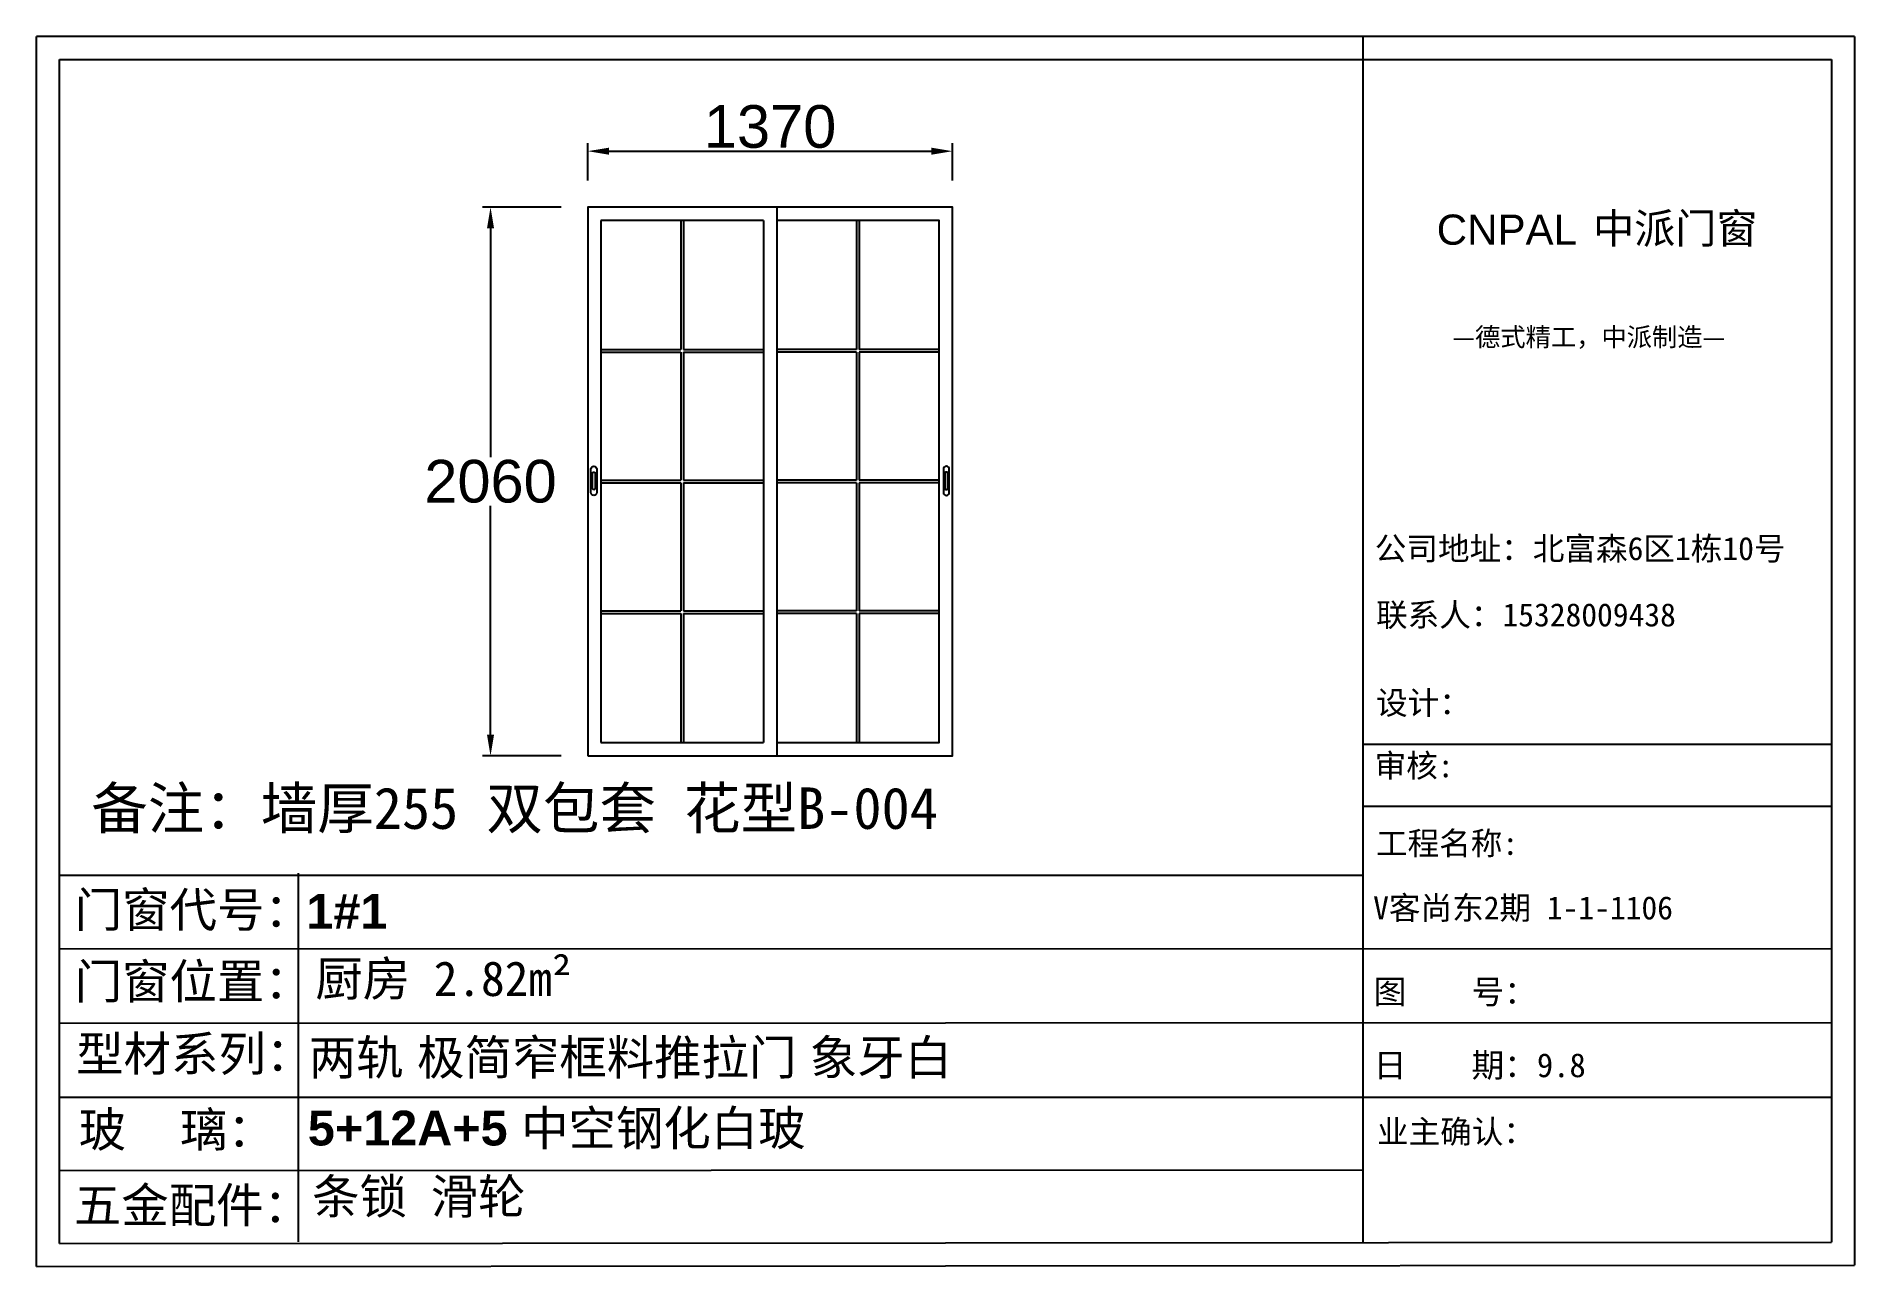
# Model space of a CAD drawing. Header units: inches. Extents: x -138455 to 599497, y -747149 to 13167.
# Drawn here: x 148040 to 154868, y -19411 to -14792 of the extents above; entities that cross this region are included whole.
import ezdxf

# ---------------------------------------------------------------- set-up
doc = ezdxf.new("R2010")
doc.units = ezdxf.units.IN
doc.header["$MEASUREMENT"] = 0
doc.header["$PDMODE"] = 35
doc.header["$PDSIZE"] = -3
doc.layers.add('0 @ 1', color=7, linetype='Continuous')
doc.styles.add('Annotative', font='arialbd.ttf')
doc.styles.add('MtXpl_', font='')
doc.styles.get("Standard").update_dxf_attribs({"font": 'arial.ttf'})
doc.styles.get('MtXpl_').set_extended_font_data('SimSun')
doc.dimstyles.get("Standard").update_dxf_attribs({"dimtxt": 80, "dimasz": 70, "dimexe": 40, "dimexo": 80, "dimgap": 0, "dimtad": 1, "dimtih": 1, "dimtoh": 1, "dimdec": 0, "dimzin": 0, "dimdsep": 46, "dimtxsty": 'Standard', "dimcen": 0.09, "dimadec": 0, "dimazin": 0, "dimtfac": 1, "dimtdec": 0, "dimtofl": 0, "dimtmove": 0, "dimatfit": 3, "dimfxl": 0, "dimtolj": 1, "dimtzin": 0, "dimarcsym": 0})

msp = doc.modelspace()

# ---------------------------------------------------------------- texts
msp.add_text('CNPAL', height=113.14).set_placement((153298.9, -15574.2))
at = {"style": 'MtXpl_'}
for s, height, p in [('中派门窗', 113.14, (153886.3, -15569.5)), ('—德式精工，中派制造—', 69.624, (153358.1, -15955.6)), ('公司地址：北富森6区1栋10号', 87.03, (153066.3, -16758.4)), ('联系人：15328009438', 87.03, (153071.1, -17007.2)), ('设计：', 87.03, (153071.2, -17337.5)), ('审核:', 87.03, (153065.6, -17573.4)), ('工程名称:', 87.03, (153070.8, -17864.9)), ('V客尚东2期 1-1-1106', 87.03, (153060.2, -18107.3)), ('图    号：', 89.93, (153062.2, -18424)), ('日    期：9.8', 89.93, (153062.5, -18699.5)), ('业主确认：', 87.03, (153074.6, -18947.6))]:
    msp.add_text(s, height=height, dxfattribs=at).set_placement(p)
at = {"layer": '0 @ 1', "style": 'Annotative'}
for s, height, p in [('门窗代号：', 130.54, (148184, -18136)), ('1#1', 130.54, (149054, -18142.3)), ('门窗位置：', 130.54, (148184, -18405)), ('型材系列：', 130.54, (148189.5, -18676.6)), ('两轨 极简窄框料推拉门 象牙白', 130.545, (149062.8, -18690.6)), ('玻    璃：', 130.54, (148198.7, -18961.5)), ('5+12A+5 中空钢化白玻 ', 130.545, (149059.4, -18955.9)), ('五金配件：', 130.54, (148180.8, -19245.3))]:
    msp.add_text(s, height=height, dxfattribs=at).set_placement(p)
at = {"layer": '0 @ 1', "attachment_point": 1, "style": 'Annotative'}
for s, width, insert, char_height in [('{\\fSimSun|b1|i0|c134|p2;备注：墙厚255 双包套 花型B-004}', 4037.398, (148246.2, -17611.8), 155.534), ('{\\fSimSun|b1|i0|c134|p2;厨房 2.82m²}', 4396.385, (149087.5, -18264.3), 130.545), ('{\\fSimSun|b1|i0|c134|p2;条锁 滑轮 }', 7563.173, (149075.7, -19082), 130.545)]:
    msp.add_mtext_dynamic_manual_height_columns(s, width=width, gutter_width=903.5, heights=[0], dxfattribs=dict(at, insert=insert, char_height=char_height))

# ---------------------------------------------------------------- blocks, each defined once
blk = doc.blocks.new('*D1469')
at = {"color": 0, "lineweight": -2, "transparency": 16777216}
for p, q in [((150110.4, -15333.2), (150110.4, -15193.1)), ((150190.4, -15223.1), (151400.4, -15223.1)), ((151480.4, -15333.2), (151480.4, -15193.1))]:
    blk.add_line(p, q, dxfattribs=at)
at = {"color": 0, "transparency": 16777216}
for points in [[(150190.4, -15209.8), (150190.4, -15236.4), (150110.4, -15223.1)], [(151400.4, -15209.8), (151400.4, -15236.4), (151480.4, -15223.1)]]:
    blk.add_solid(points, dxfattribs=at)
at = {"layer": 'Defpoints', "color": 0, "transparency": 16777216}
for p in [(151480.4, -15223.1), (150110.4, -15433.2), (151480.4, -15433.2)]:
    blk.add_point(p, dxfattribs=at)
at = {"color": 0, "transparency": 16777216, "insert": (150795.4, -15131.4), "char_height": 160, "attachment_point": 5}
blk.add_mtext('\\A1;1370', dxfattribs=at)
blk = doc.blocks.new('*D1470')
at = {"color": 0, "lineweight": -2, "transparency": 16777216}
for p, q in [((150010.4, -15433.2), (149715.6, -15433.2)), ((149745.6, -15513.2), (149745.6, -16371.5)), ((149745.6, -17413.2), (149745.6, -16554.9)), ((150010.4, -17493.2), (149715.6, -17493.2))]:
    blk.add_line(p, q, dxfattribs=at)
at = {"color": 0, "transparency": 16777216}
for points in [[(149732.3, -15513.2), (149758.9, -15513.2), (149745.6, -15433.2)], [(149732.3, -17413.2), (149758.9, -17413.2), (149745.6, -17493.2)]]:
    blk.add_solid(points, dxfattribs=at)
at = {"layer": 'Defpoints', "color": 0, "transparency": 16777216}
for p in [(150110.4, -15433.2), (149745.6, -17493.2), (150110.4, -17493.2)]:
    blk.add_point(p, dxfattribs=at)
at = {"color": 0, "transparency": 16777216, "insert": (149745.6, -16463.2), "char_height": 160, "attachment_point": 5}
blk.add_mtext('\\A1;2060', dxfattribs=at)
blk = doc.blocks.new('123z')
at = {"color": 0}
for points in [[(94078.4, 52755), (94078.4, 52755, 0.414214), (94088.4, 52765), (94088.4, 52845, 0.414214), (94078.4, 52855), (94078.4, 52855, 0.414214), (94068.4, 52845), (94068.4, 52765, 0.414214)], [(94078.4, 52775), (94078.4, 52775, 0.414214), (94083.4, 52780), (94083.4, 52830, 0.414214), (94078.4, 52835), (94078.4, 52835, 0.414214), (94073.4, 52830), (94073.4, 52780, 0.414214)]]:
    blk.add_lwpolyline(points, format="xyb", close=True, dxfattribs=at)

# ---------------------------------------------------------------- dimensions: what is measured, and where the dimension line sits
dim = msp.add_linear_dim(base=(151480.4, -15223.1), p1=(150110.4, -15433.2), p2=(151480.4, -15433.2), dimstyle='Standard', override={"dimtxt": 160, "dimasz": 80, "dimexe": 30, "dimexo": 100, "dimgap": 10})
dim.commit()
dim.dimension.update_dxf_attribs({"geometry": '*D1469', "text_midpoint": (150795.4, -15131.4)})
dim = msp.add_linear_dim(base=(149745.6, -17493.2), p1=(150110.4, -15433.2), p2=(150110.4, -17493.2), angle=90, dimstyle='Standard', override={"dimtxt": 160, "dimasz": 80, "dimexe": 30, "dimexo": 100, "dimgap": 10})
dim.commit()
dim.dimension.update_dxf_attribs({"geometry": '*D1470', "text_midpoint": (149745.6, -16463.2)})

# ---------------------------------------------------------------- linework, layer by layer
for p, q in [((154868.5, -14792.1), (148039.9, -14792.1)), ((148039.9, -19410.8), (148039.9, -14792.1)), ((153021, -14792.1), (153021, -19319.1)), ((154868.5, -14792.1), (154868.5, -19405.8)), ((148127, -14878.8), (154781.7, -14878.8)), ((148127, -19323.7), (148127, -14878.8)), ((154781.7, -14878.8), (154781.7, -19318.8)), ((150770.4, -15483.2), (150160.4, -15483.2)), ((150160.4, -15483.2), (150160.4, -17443.2)), ((150460.4, -15483.2), (150460.4, -15968.2)), ((150470.4, -15483.2), (150470.4, -15968.2)), ((150770.4, -15483.2), (150770.4, -17443.2)), ((150820.4, -15433.2), (150820.4, -17493.2)), ((151120.4, -15483.2), (151120.4, -15968.2)), ((151130.4, -15483.2), (151130.4, -15968.2)), ((150160.4, -15968.2), (150460.4, -15968.2)), ((150160.4, -15978.2), (150460.4, -15978.2)), ((150460.4, -15978.2), (150460.4, -16458.2)), ((150470.4, -15968.2), (150770.4, -15968.2)), ((150470.4, -15978.2), (150470.4, -16458.2)), ((150470.4, -15978.2), (150770.4, -15978.2)), ((151120.4, -15968.2), (150820.4, -15968.2)), ((151120.4, -15978.2), (150820.4, -15978.2)), ((151120.4, -15978.2), (151120.4, -16458.2)), ((151430.4, -15968.2), (151130.4, -15968.2)), ((151130.4, -15978.2), (151130.4, -16458.2)), ((151430.4, -15978.2), (151130.4, -15978.2)), ((150160.4, -16458.2), (150460.4, -16458.2)), ((150160.4, -16468.2), (150460.4, -16468.2)), ((150460.4, -16468.2), (150460.4, -16948.2)), ((150470.4, -16458.2), (150770.4, -16458.2)), ((150470.4, -16468.2), (150470.4, -16948.2)), ((150470.4, -16468.2), (150770.4, -16468.2)), ((151120.4, -16458.2), (150820.4, -16458.2)), ((151120.4, -16468.2), (150820.4, -16468.2)), ((151120.4, -16468.2), (151120.4, -16948.2)), ((151430.4, -16458.2), (151130.4, -16458.2)), ((151130.4, -16468.2), (151130.4, -16948.2)), ((151430.4, -16468.2), (151130.4, -16468.2)), ((150160.4, -16948.2), (150460.4, -16948.2)), ((150160.4, -16958.2), (150460.4, -16958.2)), ((150460.4, -16958.2), (150460.4, -17443.2)), ((150470.4, -16948.2), (150770.4, -16948.2)), ((150470.4, -16958.2), (150470.4, -17443.2)), ((150470.4, -16958.2), (150770.4, -16958.2)), ((151120.4, -16948.2), (150820.4, -16948.2)), ((151120.4, -16958.2), (150820.4, -16958.2)), ((151120.4, -16958.2), (151120.4, -17443.2)), ((151430.4, -16948.2), (151130.4, -16948.2)), ((151130.4, -16958.2), (151130.4, -17443.2)), ((151430.4, -16958.2), (151130.4, -16958.2)), ((150160.4, -17443.2), (150770.4, -17443.2)), ((153021, -17448.8), (154781.7, -17448.8)), ((153021, -17682), (154781.7, -17682)), ((148126.1, -17940.5), (153021, -17940.5)), ((149023, -17933.7), (149023.4, -19317.4)), ((148126.3, -18218.3), (154781.7, -18216.4)), ((148126.4, -18496.2), (154781.7, -18494.3)), ((148126.6, -18774.2), (154781.7, -18774.2)), ((148126.8, -19050), (153021, -19047.5)), ((148127, -19323.7), (154781.7, -19318.8)), ((148039.9, -19410.8), (154868.5, -19405.8))]:
    msp.add_line(p, q)
msp.add_lwpolyline([(150110.4, -17493.2), (151480.4, -17493.2), (151480.4, -15433.2), (150110.4, -15433.2)], close=True)
msp.add_lwpolyline([(150820.4, -17443.2), (151430.4, -17443.2), (151430.4, -15483.2), (150820.4, -15483.2)])

# ---------------------------------------------------------------- block references
at = {"yscale": 1.095252602183295, "zscale": 1.095252602183295}
for p, xscale in [((253173.1, -74295.8), -1.095252602183295), ((48417.8, -74295.8), 1.095252602183295)]:
    msp.add_blockref('123z', p, dxfattribs=dict(at, xscale=xscale))

msp.set_redraw_order([(e.dxf.handle, doc.entitydb.next_handle()) for e in msp.query("TEXT MTEXT ATTDEF DIMENSION ARC_DIMENSION")])  # texts and dimensions are drawn at this point

doc.saveas('drawing.dxf')
